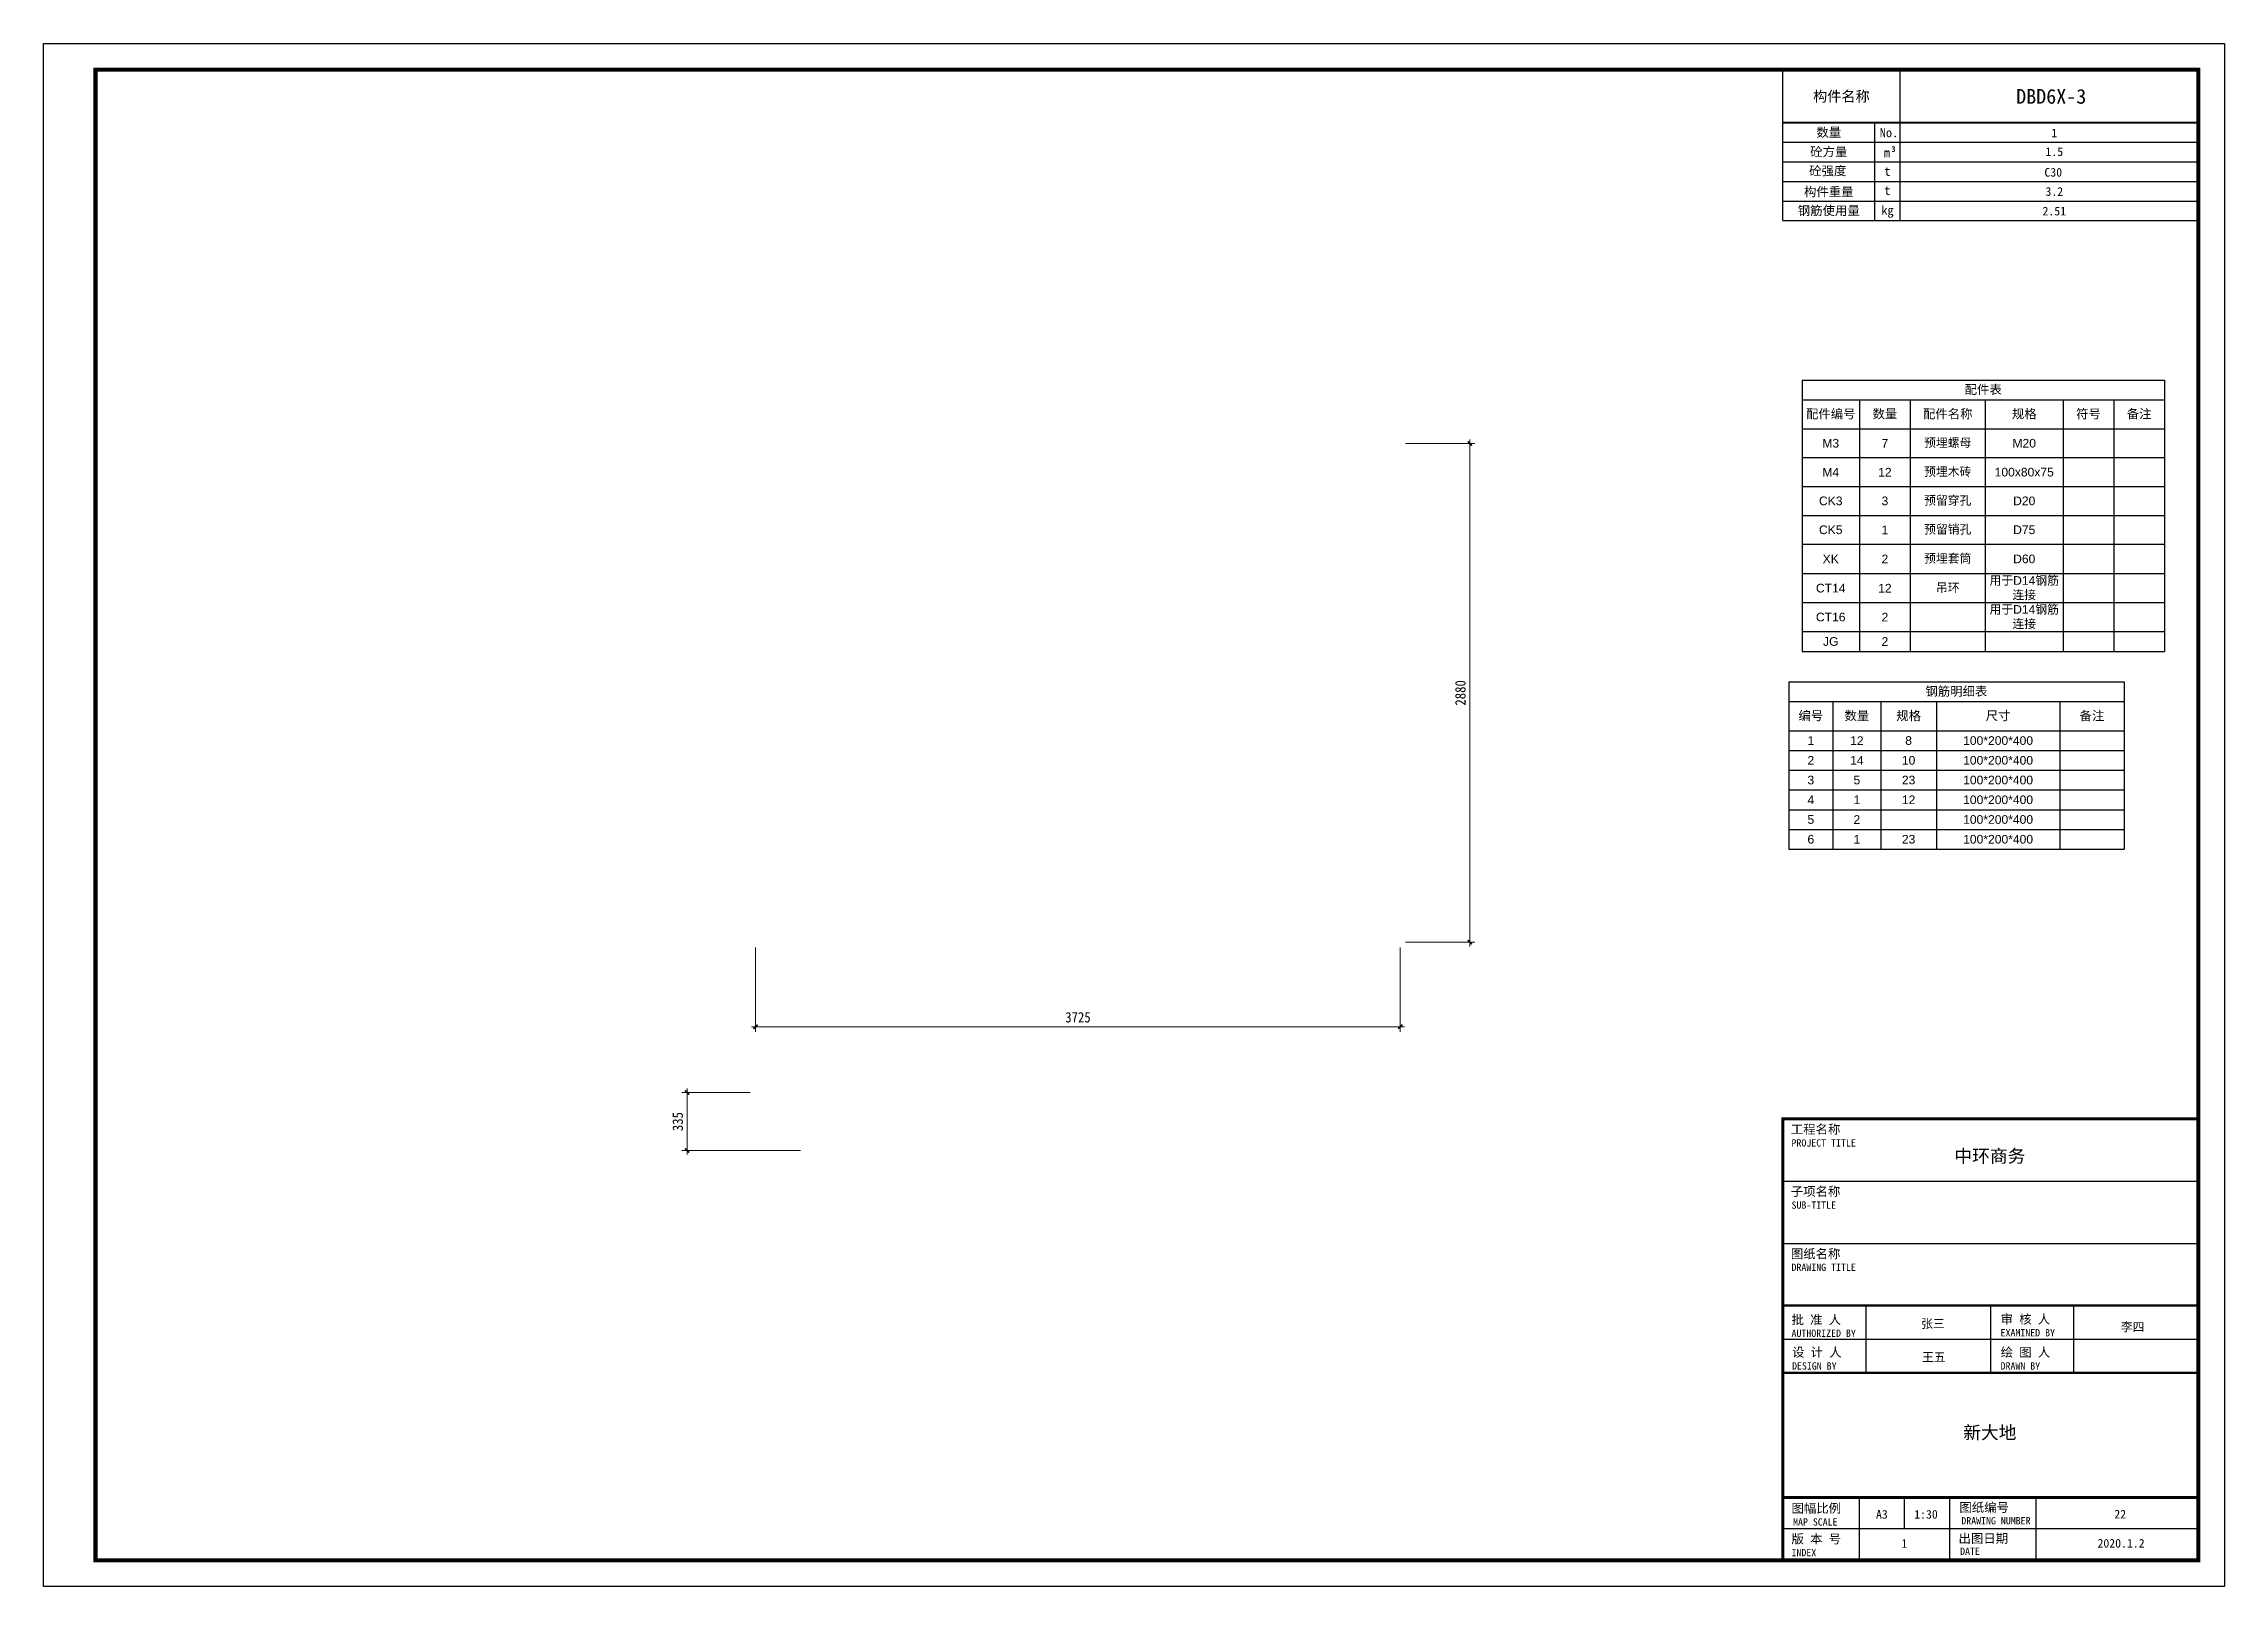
# Model space of a CAD drawing. Header units: millimetres. Extents: x 0 to 28553, y -11737 to 8910.
# Drawn here: x 30 to 12630, y -11737 to -2827 of the extents above; entities that cross this region are included whole.
import ezdxf
from ezdxf.enums import TextEntityAlignment as Align

# ---------------------------------------------------------------- set-up
doc = ezdxf.new("R2010")
doc.units = ezdxf.units.MM
for name, color, linetype in [('DBD6X-1##宽度', 4, 'Continuous'), ('DBD6X-1##长度', 4, 'Continuous'), ('DBD6X-1##高度', 4, 'Continuous'), ('DBD6X-3##配件', 7, 'Continuous'), ('DBD6X-3##钢筋', 7, 'Continuous'), ('图框2', 1, 'Continuous'), ('图框签字栏-图框文字', 255, 'Continuous'), ('图框线', 7, 'Continuous')]:
    doc.layers.add(name, color=color, linetype=linetype)
doc.styles.get("Standard").update_dxf_attribs({"font": 'arial.ttf'})
doc.styles.add('YZ-样式 2', font='simhei.ttf', dxfattribs={"width": 0.9})
doc.styles.add('图框签字栏$0$宋体', font='', dxfattribs={"width": 0.8})
doc.styles.add('图签-黑体', font='simhei.ttf')
doc.styles.get('图框签字栏$0$宋体').set_extended_font_data('NSimSun')
doc.dimstyles.new('YZ-30', dxfattribs={"dimscale": 30, "dimtxt": 2, "dimasz": 0.8, "dimexe": 1, "dimexo": 1, "dimgap": 0.8, "dimtad": 1, "dimdec": 0, "dimzin": 1, "dimdsep": 46, "dimtxsty": 'YZ-样式 2', "dimblk": 'ARCHTICK', "dimcen": 250, "dimdle": 0.8, "dimclrd": 151, "dimclre": 151, "dimclrt": 7, "dimazin": 0, "dimtfac": 1, "dimtdec": 0, "dimtix": 1, "dimtmove": 2, "dimatfit": 2, "dimldrblk": 'ARCHTICK', "dimfxl": 1, "dimlwd": 9, "dimlwe": 9, "dimarcsym": 0})

msp = doc.modelspace()

# ---------------------------------------------------------------- blocks, each defined once
blk = doc.blocks.new('*T12')
at = {"color": 0, "linetype": 'ByBlock', "lineweight": -2, "transparency": 16777216}
for p, q in [((0, 0), (2095, 0)), ((0, 0), (0, -1567)), ((2095, 0), (2095, -1567)), ((0, -114), (2095, -114)), ((332, -114), (332, -1567)), ((625, -114), (625, -1567)), ((1059, -114), (1059, -1567)), ((1508, -114), (1508, -1567)), ((1801, -114), (1801, -1567)), ((0, -282), (2095, -282)), ((0, -448), (2095, -448)), ((0, -615), (2095, -615)), ((0, -782), (2095, -782)), ((0, -948), (2095, -948)), ((0, -1118), (2095, -1118)), ((0, -1285), (2095, -1285)), ((0, -1453), (2095, -1453)), ((0, -1567), (2095, -1567))]:
    blk.add_line(p, q, dxfattribs=at)
at = {"layer": 'DBD6X-3##配件', "color": 0, "transparency": 16777216, "attachment_point": 5}
for s, insert, char_height, width in [('{\\fSimSun|b0|i0|c134|p2;配件表}', (1047, -57), 52.5, 2091.54), ('{\\fSimSun|b0|i0|c134|p2;配件编号}', (166, -198), 52.5, 329.4), ('{\\fSimSun|b0|i0|c134|p2;数量}', (479, -198), 52.5, 290.09), ('{\\fSimSun|b0|i0|c134|p2;配件名称}', (842, -198), 52.5, 430.38), ('{\\fSimSun|b0|i0|c134|p2;规格}', (1284, -198), 52.5, 446.49), ('{\\fSimSun|b0|i0|c134|p2;符号}', (1655, -198), 52.5, 290.09), ('{\\fSimSun|b0|i0|c134|p2;备注}', (1948, -198), 52.5, 290.09), ('M3', (166, -365), 50, 329.4), ('7', (479, -365), 50, 290.09), ('{\\fSimSun|b0|i0|c134|p2;预埋螺母}', (842, -365), 50, 430.38), ('M20', (1284, -365), 50, 446.49), ('{\\fSimSun|b0|i0|c134|p2;预埋木砖}', (842, -532), 50, 430.38), ('M4', (166, -532), 50, 329.4), ('12', (479, -532), 50, 290.09), ('100x80x75', (1284, -532), 50, 446.49), ('CK3', (166, -698), 50, 329.4), ('3', (479, -698), 50, 290.09), ('{\\fSimSun|b0|i0|c134|p2;预留穿孔}', (842, -698), 50, 430.38), ('D20', (1284, -698), 50, 446.49), ('CK5', (166, -865), 50, 329.4), ('1', (479, -865), 50, 290.09), ('{\\fSimSun|b0|i0|c134|p2;预留销孔}', (842, -865), 50, 430.38), ('D75', (1284, -865), 50, 446.49), ('2', (479, -1033), 50, 290.09), ('{\\fSimSun|b0|i0|c134|p2;预埋套筒}', (842, -1033), 50, 430.38), ('D60', (1284, -1033), 50, 446.49), ('XK', (166, -1033), 50, 329.4), ('{\\fSimSun|b0|i0|c134|p2;用于}D14{\\fSimSun|b0|i0|c134|p2;钢筋连接}', (1284, -1202), 50, 446.49), ('CT14', (166, -1202), 50, 329.4), ('12', (479, -1202), 50, 290.09), ('{\\fSimSun|b0|i0|c134|p2;吊环}', (842, -1202), 50, 430.38), ('CT16', (166, -1369), 50, 329.4), ('2', (479, -1369), 50, 290.09), ('{\\fSimSun|b0|i0|c134|p2;用于}D14{\\fSimSun|b0|i0|c134|p2;钢筋连接}', (1284, -1369), 50, 446.49), ('JG', (166, -1510), 50, 329.4), ('2', (479, -1510), 50, 290.09)]:
    blk.add_mtext(s, dxfattribs=dict(at, insert=insert, char_height=char_height, width=width))
blk = doc.blocks.new('*T13')
at = {"color": 0, "linetype": 'ByBlock', "lineweight": -2, "transparency": 16777216}
for p, q in [((0, 0), (1938, 0)), ((0, 0), (0, -966)), ((1938, 0), (1938, -966)), ((0, -114), (1938, -114)), ((255, -114), (255, -966)), ((532, -114), (532, -966)), ((854, -114), (854, -966)), ((1566, -114), (1566, -966)), ((0, -282), (1938, -282)), ((0, -396), (1938, -396)), ((0, -510), (1938, -510)), ((0, -624), (1938, -624)), ((0, -738), (1938, -738)), ((0, -852), (1938, -852)), ((0, -966), (1938, -966))]:
    blk.add_line(p, q, dxfattribs=at)
at = {"layer": 'DBD6X-3##钢筋', "color": 0, "transparency": 16777216, "attachment_point": 5}
for s, insert, char_height, width in [('{\\fSimSun|b0|i0|c134|p2;钢筋明细表}', (969, -57), 52.5, 1935.28), ('{\\fSimSun|b0|i0|c134|p2;编号}', (128, -198), 52.5, 252.24), ('{\\fSimSun|b0|i0|c134|p2;数量}', (394, -198), 52.5, 273.69), ('{\\fSimSun|b0|i0|c134|p2;规格}', (693, -198), 52.5, 319.05), ('{\\fSimSun|b0|i0|c134|p2;尺寸}', (1210, -198), 52.5, 709.13), ('{\\fSimSun|b0|i0|c134|p2;备注}', (1752, -198), 52.5, 369.18), ('1', (128, -339), 50, 252.24), ('12', (394, -339), 50, 273.69), ('8', (693, -339), 50, 319.05), ('100*200*400', (1210, -339), 50, 709.13), ('2', (128, -453), 50, 252.24), ('14', (394, -453), 50, 273.69), ('10', (693, -453), 50, 319.05), ('100*200*400', (1210, -453), 50, 709.13), ('3', (128, -567), 50, 252.24), ('5', (394, -567), 50, 273.69), ('23', (693, -567), 50, 319.05), ('100*200*400', (1210, -567), 50, 709.13), ('4', (128, -681), 50, 252.24), ('1', (394, -681), 50, 273.69), ('12', (693, -681), 50, 319.05), ('100*200*400', (1210, -681), 50, 709.13), ('5', (128, -795), 50, 252.24), ('2', (394, -795), 50, 273.69), ('100*200*400', (1210, -795), 50, 709.13), ('6', (128, -909), 50, 252.24), ('1', (394, -909), 50, 273.69), ('23', (693, -909), 50, 319.05), ('100*200*400', (1210, -909), 50, 709.13)]:
    blk.add_mtext(s, dxfattribs=dict(at, insert=insert, char_height=char_height, width=width))
blk = doc.blocks.new('构件信息')
at = {"layer": '图框线'}
for p, q in [((2184, 3014), (2184, 3886)), ((2184, 3886), (4585, 3886)), ((2859, 3886), (2859, 3014)), ((4585, 3886), (4585, 3014)), ((2715, 3014), (2715, 3580)), ((2184, 3467), (4585, 3467)), ((2184, 3354), (4585, 3354)), ((2184, 3240), (4585, 3240)), ((2184, 3127), (4585, 3127)), ((2184, 3127), (4585, 3127)), ((2184, 3014), (4585, 3014))]:
    blk.add_line(p, q, dxfattribs=at)
at = {"layer": '图框线', "const_width": 12.1}
blk.add_lwpolyline([(2184, 3580), (4585, 3580)], dxfattribs=at)
at = {"style": '图签-黑体'}
blk.add_attdef('构件名称', (3532, 3689), '', height=85, dxfattribs=at)
for tag, p in [('数量', (3752, 3495)), ('砼方量', (3752, 3387)), ('混凝土强度', (3746, 3268)), ('构件重量', (3752, 3157)), ('钢筋使用量', (3752, 3044))]:
    blk.add_attdef(tag, text='', height=50, dxfattribs=at).set_placement(p, align=Align.CENTER)
at = {"layer": '图框签字栏-图框文字', "style": '图签-黑体'}
for s, height, p in [('构件名称', 60, (2522, 3732)), ('数量', 52.5, (2449, 3524)), ('No.', 52.5, (2797, 3522)), ('砼方量', 52.5, (2449, 3412)), ('m', 52.5, (2785, 3407)), ('m', 52.5, (2785, 3405)), ('3', 31.8, (2823, 3428)), ('3', 31.8, (2823, 3426)), ('砼强度', 52.5, (2443, 3302)), ('t', 52.5, (2788, 3299)), ('构件重量', 52.5, (2449, 3181)), ('t', 52.5, (2788, 3188)), ('钢筋使用量', 52.5, (2449, 3072)), ('kg', 52.5, (2788, 3074))]:
    blk.add_text(s, height=height, dxfattribs=at).set_placement(p, align=Align.MIDDLE_CENTER)
blk = doc.blocks.new('图纸信息')
at = {"layer": '图框线'}
for p, q in [((10049, 2341), (12450, 2341)), ((10049, 1981), (12450, 1981)), ((10530, 1233), (10530, 1622)), ((11250, 1233), (11250, 1622)), ((11730, 1233), (11730, 1622)), ((12450, 1425), (10049, 1425)), ((12450, 1233), (10049, 1233)), ((12450, 1233), (10049, 1233)), ((10491, 150), (10491, 514)), ((10752, 332), (10752, 514)), ((11013, 150), (11013, 514)), ((11513, 150), (11513, 514)), ((12450, 332), (10049, 332)), ((11013, 150), (10049, 150))]:
    blk.add_line(p, q, dxfattribs=at)
at = {"layer": '图框线', "const_width": 17}
blk.add_lwpolyline([(10049, 2700), (12450, 2700), (12450, 150), (10049, 150)], close=True, dxfattribs=at)
at = {"layer": '图框线'}
for points, const_width in [([(10049, 2700), (12450, 2700)], 12.1), ([(10049, 1622), (12450, 1622)], 12.1), ([(10049, 1233), (12450, 1233)], 12.1), ([(10049, 514), (12450, 514)], 17)]:
    blk.add_lwpolyline(points, dxfattribs=dict(at, const_width=const_width))
at = {"style": '图签-黑体', "flags": 1}
for tag, p in [('构件名称', (10796, 2774)), ('构件类型', (11518, 2774))]:
    blk.add_attdef(tag, p, '', height=50, dxfattribs=at)
at = {"style": '图签-黑体'}
for tag, height, p in [('项目名称', 75, (11245, 2448)), ('子项名称', 75, (11231, 2105)), ('图纸名称', 75, (11245, 1729)), ('批准人', 50, (10916, 1492)), ('审核人', 50, (12070, 1473)), ('设计人', 50, (10921, 1299)), ('绘图人', 50, (12070, 1299)), ('设计单位', 75, (11245, 851)), ('图幅', 50, (10621, 391)), ('Scale', 50, (10876, 391)), ('图纸编号', 50, (11998, 392)), ('版本', 50, (10751, 223)), ('出图日期', 50, (12003, 224))]:
    blk.add_attdef(tag, text='', height=height, dxfattribs=at).set_placement(p, align=Align.CENTER)
at = {"layer": '图框签字栏-图框文字'}
for s, height, style, p in [('工程名称', 52.5, '图签-黑体', (10095, 2614)), ('PROJECT TITLE', 42, '图框签字栏$0$宋体', (10099, 2540)), ('子项名称', 52.5, '图签-黑体', (10095, 2255)), ('SUB-TITLE', 42, '图框签字栏$0$宋体', (10099, 2181)), ('图纸名称', 52.5, '图签-黑体', (10095, 1895)), ('DRAWING TITLE', 42, '图框签字栏$0$宋体', (10099, 1822)), ('批 准 人', 52.5, '图签-黑体', (10099, 1514)), ('审 核 人', 52.5, '图签-黑体', (11307, 1517)), ('AUTHORIZED BY', 42, '图框签字栏$0$宋体', (10099, 1441)), ('绘 图 人', 52.5, '图签-黑体', (11307, 1326)), ('EXAMINED BY', 42, '图框签字栏$0$宋体', (11307, 1444)), ('设 计 人', 52.5, '图签-黑体', (10102, 1326)), ('DESIGN BY', 42, '图框签字栏$0$宋体', (10102, 1252)), ('DRAWN BY', 42, '图框签字栏$0$宋体', (11307, 1252)), ('图幅比例', 52.5, '图签-黑体', (10099, 425)), ('MAP SCALE', 42, '图框签字栏$0$宋体', (10108, 351)), ('图纸编号', 52.5, '图签-黑体', (11069, 430)), ('版 本 号', 52.5, '图签-黑体', (10099, 248)), ('出图日期', 52.5, '图签-黑体', (11064, 251)), ('INDEX', 42, '图框签字栏$0$宋体', (10099, 174)), ('DATE', 42, '图框签字栏$0$宋体', (11073, 182))]:
    blk.add_text(s, height=height, dxfattribs=dict(at, style=style)).set_placement(p)
at = {"layer": '图框签字栏-图框文字', "style": '图框签字栏$0$宋体'}
blk.add_text('DRAWING NUMBER', height=42, dxfattribs=at).set_placement((11280, 358), align=Align.CENTER)
blk = doc.blocks.new('_ArchTick')
at = {"color": 0, "linetype": 'ByBlock', "const_width": 0.4}
blk.add_lwpolyline([(-0.5, -0.5), (0.5, 0.5)], dxfattribs=at)
blk = doc.blocks.new('*D14')
at = {"layer": 'DBD6X-1##长度', "color": 151, "lineweight": 9, "transparency": 16777216}
for p, q in [((4143, -8047), (4143, -8535)), ((7868, -8047), (7868, -8535)), ((4119, -8505), (7892, -8505))]:
    blk.add_line(p, q, dxfattribs=at)
at = {"layer": 'Defpoints', "color": 0, "transparency": 16777216}
for p in [(4143, -8017), (7868, -8017), (7868, -8505)]:
    blk.add_point(p, dxfattribs=at)
at = {"layer": 'DBD6X-1##长度', "color": 151, "lineweight": 9, "transparency": 16777216, "xscale": 24, "yscale": 24, "zscale": 24, "rotation": 180}
blk.add_blockref('_ArchTick', (4143, -8505), dxfattribs=at)
at = {"layer": 'DBD6X-1##长度', "color": 151, "lineweight": 9, "transparency": 16777216, "xscale": 24, "yscale": 24, "zscale": 24}
blk.add_blockref('_ArchTick', (7868, -8505), dxfattribs=at)
at = {"layer": 'DBD6X-1##长度', "color": 7, "transparency": 16777216, "insert": (6006, -8451), "char_height": 60, "attachment_point": 5, "style": 'YZ-样式 2'}
blk.add_mtext('3725', dxfattribs=at)
blk = doc.blocks.new('*D15')
at = {"layer": 'DBD6X-1##高度', "color": 151, "lineweight": 9, "transparency": 16777216}
for p, q in [((4113, -8885), (3718, -8885)), ((3748, -8861), (3748, -9244)), ((4403, -9220), (3718, -9220))]:
    blk.add_line(p, q, dxfattribs=at)
at = {"layer": 'Defpoints', "color": 0, "transparency": 16777216}
for p in [(4143, -8885), (3748, -9220), (4433, -9220)]:
    blk.add_point(p, dxfattribs=at)
at = {"layer": 'DBD6X-1##高度', "color": 151, "lineweight": 9, "transparency": 16777216, "xscale": 24, "yscale": 24, "zscale": 24}
for p, rotation in [((3748, -8885), 90), ((3748, -9220), 270)]:
    blk.add_blockref('_ArchTick', p, dxfattribs=dict(at, rotation=rotation))
at = {"layer": 'DBD6X-1##高度', "color": 7, "transparency": 16777216, "insert": (3694, -9053), "char_height": 60, "attachment_point": 5, "rotation": 90, "style": 'YZ-样式 2'}
blk.add_mtext('335', dxfattribs=at)
blk = doc.blocks.new('*D16')
at = {"layer": 'DBD6X-1##宽度', "color": 151, "lineweight": 9, "transparency": 16777216}
for p, q in [((7898, -5137), (8300, -5137)), ((8270, -5113), (8270, -8041)), ((7898, -8017), (8300, -8017))]:
    blk.add_line(p, q, dxfattribs=at)
at = {"layer": 'Defpoints', "color": 0, "transparency": 16777216}
for p in [(7868, -5137), (7868, -8017), (8270, -8017)]:
    blk.add_point(p, dxfattribs=at)
at = {"layer": 'DBD6X-1##宽度', "color": 151, "lineweight": 9, "transparency": 16777216, "xscale": 24, "yscale": 24, "zscale": 24}
for p, rotation in [((8270, -5137), 90), ((8270, -8017), 270)]:
    blk.add_blockref('_ArchTick', p, dxfattribs=dict(at, rotation=rotation))
at = {"layer": 'DBD6X-1##宽度', "color": 7, "transparency": 16777216, "insert": (8216, -6577), "char_height": 60, "attachment_point": 5, "rotation": 90, "style": 'YZ-样式 2'}
blk.add_mtext('2880', dxfattribs=at)

# ---------------------------------------------------------------- dimensions: what is measured, and where the dimension line sits
at = {"layer": 'DBD6X-1##宽度', "color": 0}
dim = msp.add_linear_dim(base=(8270, -8017), p1=(7868.3, -5137), p2=(7868.3, -8017), angle=90, dimstyle='YZ-30', override={"dimfxl": 20}, dxfattribs=at)
dim.commit()
dim.dimension.update_dxf_attribs({"geometry": '*D16', "text_midpoint": (8215.6, -6577), "dimtype": 160})
at = {"layer": 'DBD6X-1##长度', "color": 3}
dim = msp.add_linear_dim(base=(7868.3, -8505.3), p1=(4143.3, -8017), p2=(7868.3, -8017), dimstyle='YZ-30', override={"dimfxl": 20}, dxfattribs=at)
dim.commit()
dim.dimension.update_dxf_attribs({"geometry": '*D14', "text_midpoint": (6005.8, -8451.3)})
at = {"layer": 'DBD6X-1##高度', "color": 3}
dim = msp.add_linear_dim(base=(3747.8, -9220.3), p1=(4143.3, -8885.3), p2=(4433.3, -9220.3), angle=90, dimstyle='YZ-30', override={"dimfxl": 20}, dxfattribs=at)
dim.commit()
dim.dimension.update_dxf_attribs({"geometry": '*D15', "text_midpoint": (3693.8, -9052.8)})

# ---------------------------------------------------------------- linework, layer by layer
at = {"layer": '图框2', "color": 1}
msp.add_lwpolyline([(29.8, -11737.3), (29.8, -2827.3), (12629.8, -2827.3), (12629.8, -11737.3)], close=True, dxfattribs=at)
at = {"layer": '图框线', "const_width": 24}
msp.add_lwpolyline([(329.8, -2977.3), (12479.8, -2977.3), (12479.8, -11587.3), (329.8, -11587.3)], close=True, dxfattribs=at)

# ---------------------------------------------------------------- block references
for name, p, values in [('构件信息', (7895.1, -6863.4), {'构件名称': 'DBD6X-3', '数量': '1', '砼方量': '1.5', '构件重量': '3.2', '混凝土强度': 'C30', '钢筋使用量': '2.51'}), ('图纸信息', (29.8, -11737.3), {'项目名称': '中环商务', '批准人': '张三', '审核人': '李四', '设计人': '王五', '设计单位': '新大地', '图纸编号': '22', '图幅': 'A3', 'Scale': '1:30', '版本': '1', '出图日期': '2020.1.2'})]:
    msp.add_blockref(name, p).add_auto_attribs(values)
for name, p in [('*T12', (10189.4, -4770.4)), ('*T13', (10112.4, -6513.6))]:
    msp.add_blockref(name, p)

msp.set_redraw_order([(e.dxf.handle, doc.entitydb.next_handle()) for e in msp.query("TEXT MTEXT ATTDEF DIMENSION ARC_DIMENSION")])  # texts and dimensions are drawn at this point

doc.saveas('drawing.dxf')
